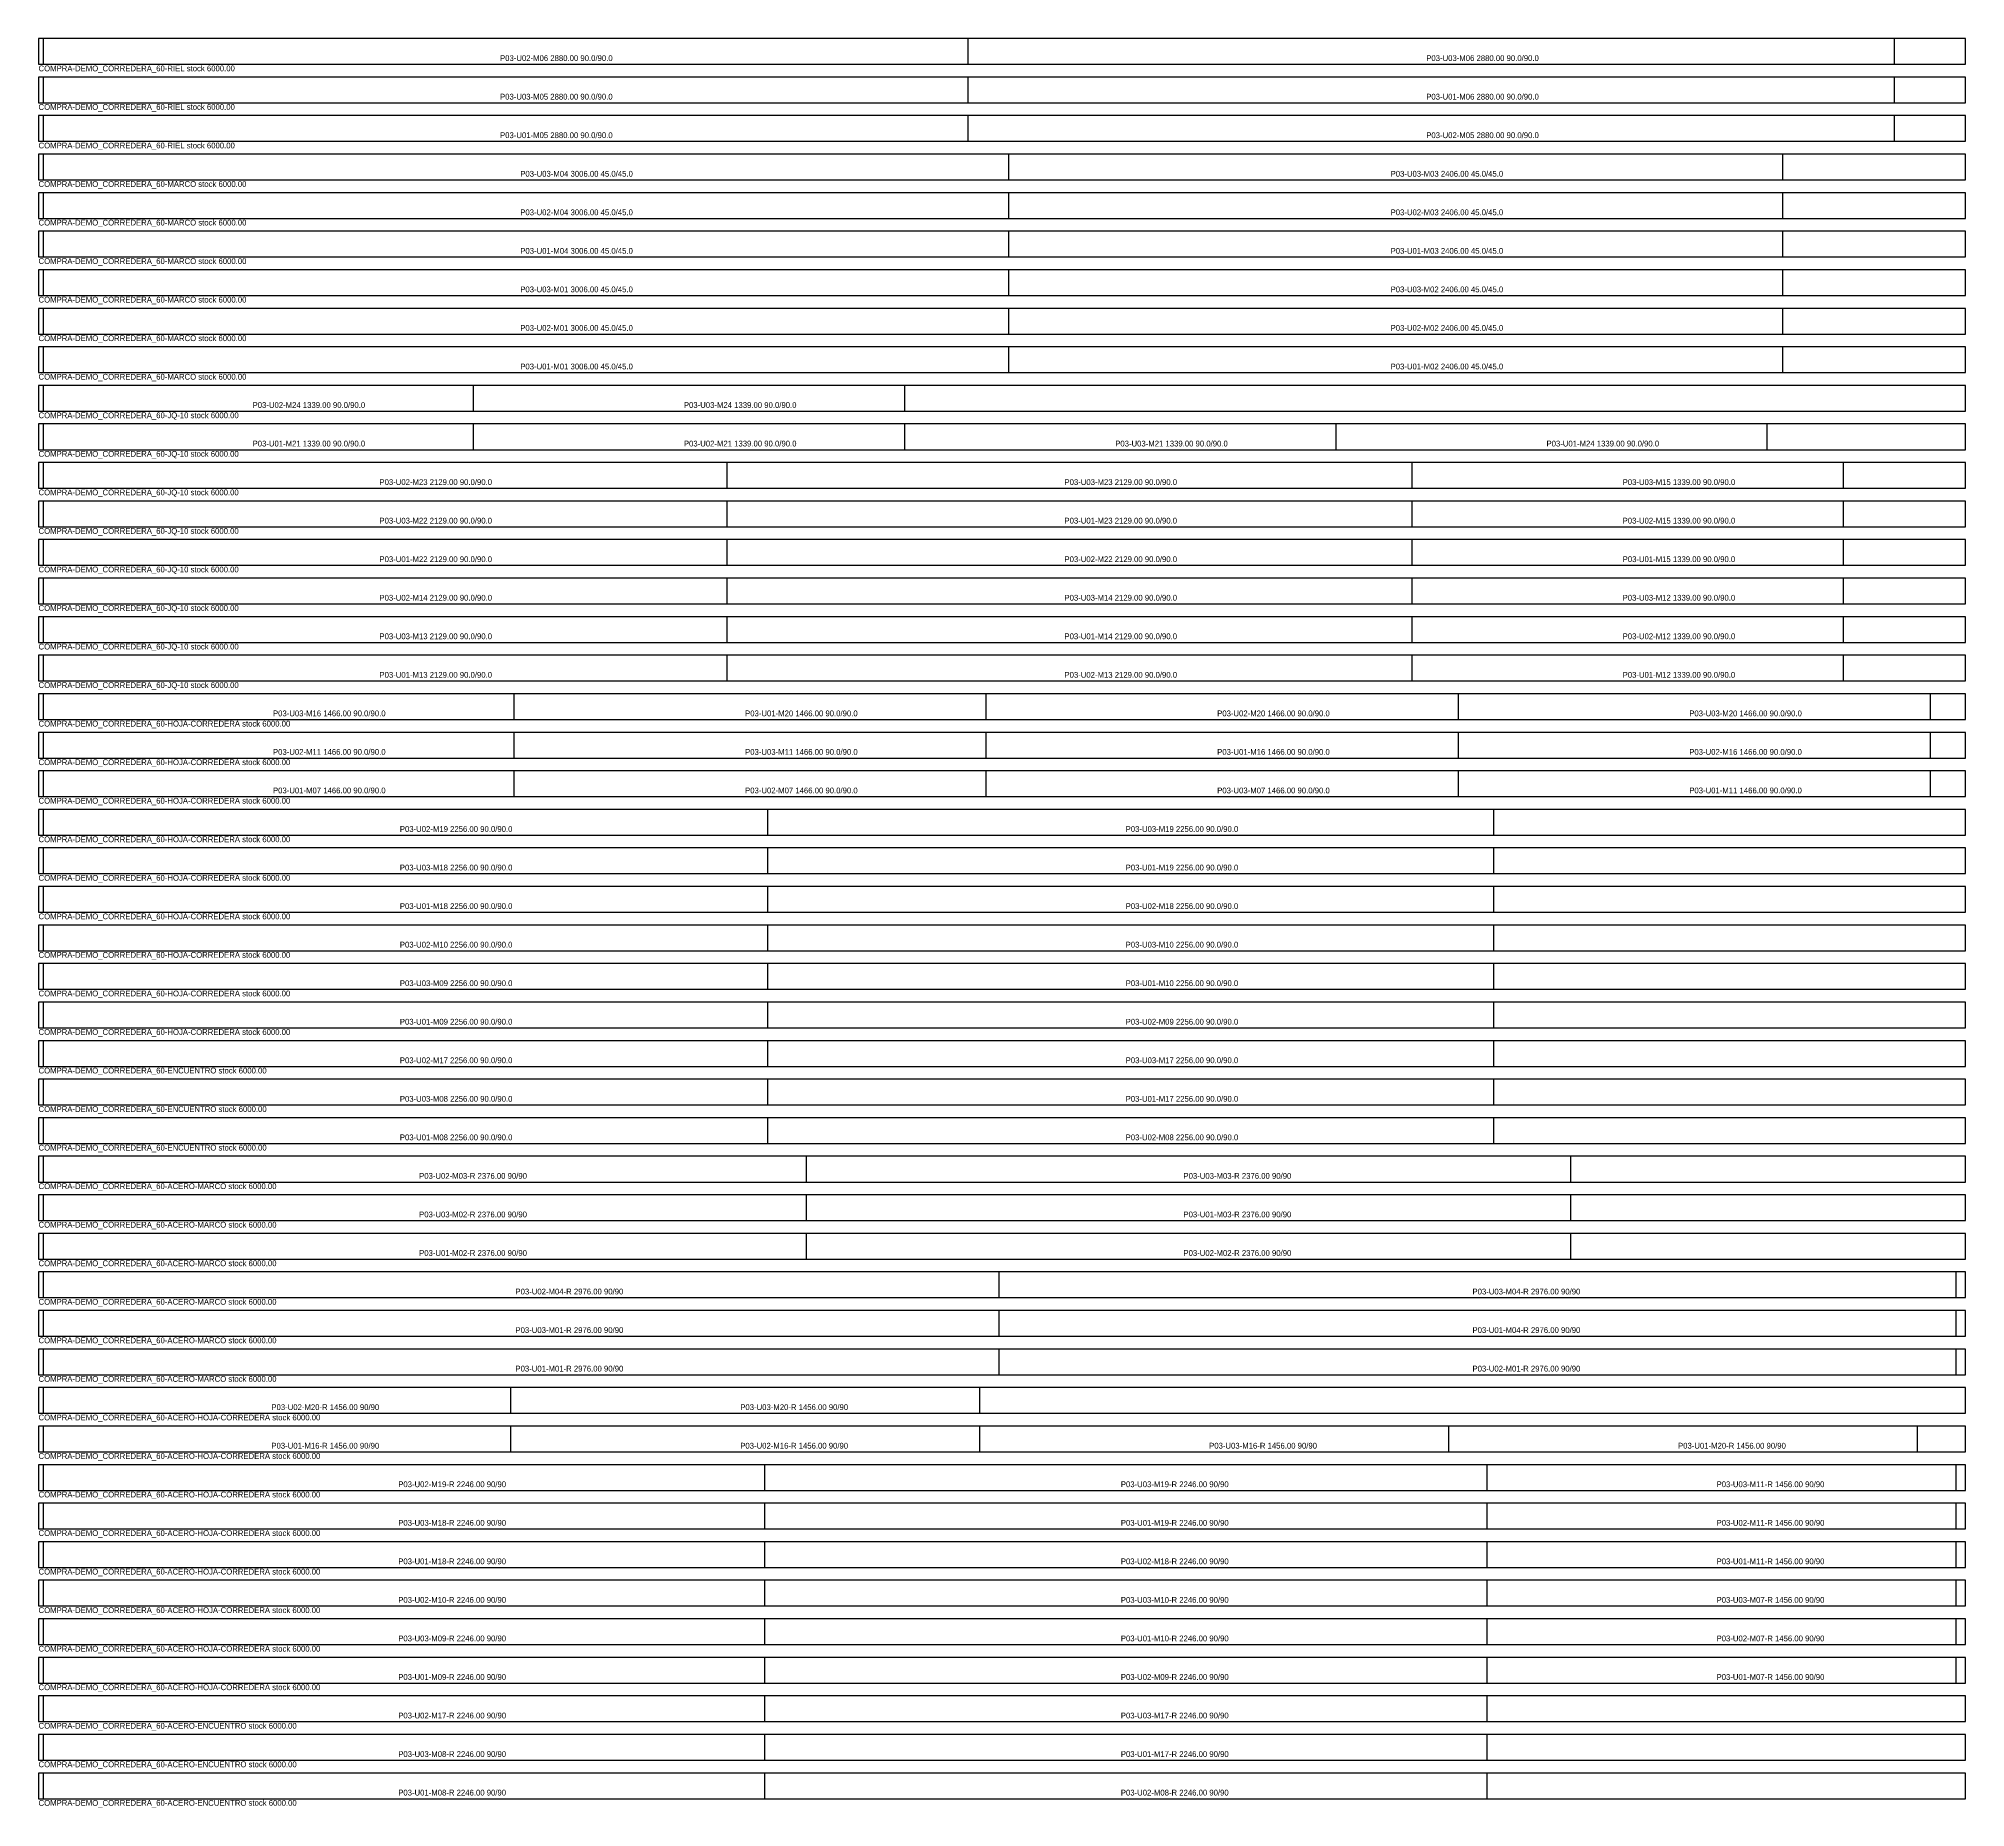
# Model space of a CAD drawing. Header units: millimetres. Extents: x 0 to 6000, y -27 to 5480.
import ezdxf

# ---------------------------------------------------------------- set-up
doc = ezdxf.new("R2010")
doc.units = ezdxf.units.MM
for name, color, linetype in [('LABEL', 3, 'CONTINUOUS'), ('MARK', 5, 'CONTINUOUS'), ('OUTLINE', 7, 'CONTINUOUS')]:
    doc.layers.add(name, color=color, linetype=linetype)

msp = doc.modelspace()

# ---------------------------------------------------------------- linework, layer by layer
at = {"layer": 'MARK'}
for p, q in [((15, 5400), (15, 5480)), ((2895, 5400), (2895, 5480)), ((5779, 5400), (5779, 5480)), ((15, 5280), (15, 5360)), ((2895, 5280), (2895, 5360)), ((5779, 5280), (5779, 5360)), ((15, 5160), (15, 5240)), ((2895, 5160), (2895, 5240)), ((5779, 5160), (5779, 5240)), ((15, 5040), (15, 5120)), ((3021, 5040), (3021, 5120)), ((5431, 5040), (5431, 5120)), ((15, 4920), (15, 5000)), ((3021, 4920), (3021, 5000)), ((5431, 4920), (5431, 5000)), ((15, 4800), (15, 4880)), ((3021, 4800), (3021, 4880)), ((5431, 4800), (5431, 4880)), ((15, 4680), (15, 4760)), ((3021, 4680), (3021, 4760)), ((5431, 4680), (5431, 4760)), ((15, 4560), (15, 4640)), ((3021, 4560), (3021, 4640)), ((5431, 4560), (5431, 4640)), ((15, 4440), (15, 4520)), ((3021, 4440), (3021, 4520)), ((5431, 4440), (5431, 4520)), ((15, 4320), (15, 4400)), ((1354, 4320), (1354, 4400)), ((2697, 4320), (2697, 4400)), ((15, 4200), (15, 4280)), ((1354, 4200), (1354, 4280)), ((2697, 4200), (2697, 4280)), ((4040, 4200), (4040, 4280)), ((5383, 4200), (5383, 4280)), ((15, 4080), (15, 4160)), ((2144, 4080), (2144, 4160)), ((4277, 4080), (4277, 4160)), ((5620, 4080), (5620, 4160)), ((15, 3960), (15, 4040)), ((2144, 3960), (2144, 4040)), ((4277, 3960), (4277, 4040)), ((5620, 3960), (5620, 4040)), ((15, 3840), (15, 3920)), ((2144, 3840), (2144, 3920)), ((4277, 3840), (4277, 3920)), ((5620, 3840), (5620, 3920)), ((15, 3720), (15, 3800)), ((2144, 3720), (2144, 3800)), ((4277, 3720), (4277, 3800)), ((5620, 3720), (5620, 3800)), ((15, 3600), (15, 3680)), ((2144, 3600), (2144, 3680)), ((4277, 3600), (4277, 3680)), ((5620, 3600), (5620, 3680)), ((15, 3480), (15, 3560)), ((2144, 3480), (2144, 3560)), ((4277, 3480), (4277, 3560)), ((5620, 3480), (5620, 3560)), ((15, 3360), (15, 3440)), ((1481, 3360), (1481, 3440)), ((2951, 3360), (2951, 3440)), ((4421, 3360), (4421, 3440)), ((5891, 3360), (5891, 3440)), ((15, 3240), (15, 3320)), ((1481, 3240), (1481, 3320)), ((2951, 3240), (2951, 3320)), ((4421, 3240), (4421, 3320)), ((5891, 3240), (5891, 3320)), ((15, 3120), (15, 3200)), ((1481, 3120), (1481, 3200)), ((2951, 3120), (2951, 3200)), ((4421, 3120), (4421, 3200)), ((5891, 3120), (5891, 3200)), ((15, 3000), (15, 3080)), ((2271, 3000), (2271, 3080)), ((4531, 3000), (4531, 3080)), ((15, 2880), (15, 2960)), ((2271, 2880), (2271, 2960)), ((4531, 2880), (4531, 2960)), ((15, 2760), (15, 2840)), ((2271, 2760), (2271, 2840)), ((4531, 2760), (4531, 2840)), ((15, 2640), (15, 2720)), ((2271, 2640), (2271, 2720)), ((4531, 2640), (4531, 2720)), ((15, 2520), (15, 2600)), ((2271, 2520), (2271, 2600)), ((4531, 2520), (4531, 2600)), ((15, 2400), (15, 2480)), ((2271, 2400), (2271, 2480)), ((4531, 2400), (4531, 2480)), ((15, 2280), (15, 2360)), ((2271, 2280), (2271, 2360)), ((4531, 2280), (4531, 2360)), ((15, 2160), (15, 2240)), ((2271, 2160), (2271, 2240)), ((4531, 2160), (4531, 2240)), ((15, 2040), (15, 2120)), ((2271, 2040), (2271, 2120)), ((4531, 2040), (4531, 2120)), ((15, 1920), (15, 2000)), ((2391, 1920), (2391, 2000)), ((4771, 1920), (4771, 2000)), ((15, 1800), (15, 1880)), ((2391, 1800), (2391, 1880)), ((4771, 1800), (4771, 1880)), ((15, 1680), (15, 1760)), ((2391, 1680), (2391, 1760)), ((4771, 1680), (4771, 1760)), ((15, 1560), (15, 1640)), ((2991, 1560), (2991, 1640)), ((5971, 1560), (5971, 1640)), ((15, 1440), (15, 1520)), ((2991, 1440), (2991, 1520)), ((5971, 1440), (5971, 1520)), ((15, 1320), (15, 1400)), ((2991, 1320), (2991, 1400)), ((5971, 1320), (5971, 1400)), ((15, 1200), (15, 1280)), ((1471, 1200), (1471, 1280)), ((2931, 1200), (2931, 1280)), ((15, 1080), (15, 1160)), ((1471, 1080), (1471, 1160)), ((2931, 1080), (2931, 1160)), ((4391, 1080), (4391, 1160)), ((5851, 1080), (5851, 1160)), ((15, 960), (15, 1040)), ((2261, 960), (2261, 1040)), ((4511, 960), (4511, 1040)), ((5971, 960), (5971, 1040)), ((15, 840), (15, 920)), ((2261, 840), (2261, 920)), ((4511, 840), (4511, 920)), ((5971, 840), (5971, 920)), ((15, 720), (15, 800)), ((2261, 720), (2261, 800)), ((4511, 720), (4511, 800)), ((5971, 720), (5971, 800)), ((15, 600), (15, 680)), ((2261, 600), (2261, 680)), ((4511, 600), (4511, 680)), ((5971, 600), (5971, 680)), ((15, 480), (15, 560)), ((2261, 480), (2261, 560)), ((4511, 480), (4511, 560)), ((5971, 480), (5971, 560)), ((15, 360), (15, 440)), ((2261, 360), (2261, 440)), ((4511, 360), (4511, 440)), ((5971, 360), (5971, 440)), ((15, 240), (15, 320)), ((2261, 240), (2261, 320)), ((4511, 240), (4511, 320)), ((15, 120), (15, 200)), ((2261, 120), (2261, 200)), ((4511, 120), (4511, 200)), ((15, 0), (15, 80)), ((2261, 0), (2261, 80)), ((4511, 0), (4511, 80))]:
    msp.add_line(p, q, dxfattribs=at)
at = {"layer": 'OUTLINE'}
for points in [[(0, 5400), (6000, 5400), (6000, 5480), (0, 5480)], [(0, 5280), (6000, 5280), (6000, 5360), (0, 5360)], [(0, 5160), (6000, 5160), (6000, 5240), (0, 5240)], [(0, 5040), (6000, 5040), (6000, 5120), (0, 5120)], [(0, 4920), (6000, 4920), (6000, 5000), (0, 5000)], [(0, 4800), (6000, 4800), (6000, 4880), (0, 4880)], [(0, 4680), (6000, 4680), (6000, 4760), (0, 4760)], [(0, 4560), (6000, 4560), (6000, 4640), (0, 4640)], [(0, 4440), (6000, 4440), (6000, 4520), (0, 4520)], [(0, 4320), (6000, 4320), (6000, 4400), (0, 4400)], [(0, 4200), (6000, 4200), (6000, 4280), (0, 4280)], [(0, 4080), (6000, 4080), (6000, 4160), (0, 4160)], [(0, 3960), (6000, 3960), (6000, 4040), (0, 4040)], [(0, 3840), (6000, 3840), (6000, 3920), (0, 3920)], [(0, 3720), (6000, 3720), (6000, 3800), (0, 3800)], [(0, 3600), (6000, 3600), (6000, 3680), (0, 3680)], [(0, 3480), (6000, 3480), (6000, 3560), (0, 3560)], [(0, 3360), (6000, 3360), (6000, 3440), (0, 3440)], [(0, 3240), (6000, 3240), (6000, 3320), (0, 3320)], [(0, 3120), (6000, 3120), (6000, 3200), (0, 3200)], [(0, 3000), (6000, 3000), (6000, 3080), (0, 3080)], [(0, 2880), (6000, 2880), (6000, 2960), (0, 2960)], [(0, 2760), (6000, 2760), (6000, 2840), (0, 2840)], [(0, 2640), (6000, 2640), (6000, 2720), (0, 2720)], [(0, 2520), (6000, 2520), (6000, 2600), (0, 2600)], [(0, 2400), (6000, 2400), (6000, 2480), (0, 2480)], [(0, 2280), (6000, 2280), (6000, 2360), (0, 2360)], [(0, 2160), (6000, 2160), (6000, 2240), (0, 2240)], [(0, 2040), (6000, 2040), (6000, 2120), (0, 2120)], [(0, 1920), (6000, 1920), (6000, 2000), (0, 2000)], [(0, 1800), (6000, 1800), (6000, 1880), (0, 1880)], [(0, 1680), (6000, 1680), (6000, 1760), (0, 1760)], [(0, 1560), (6000, 1560), (6000, 1640), (0, 1640)], [(0, 1440), (6000, 1440), (6000, 1520), (0, 1520)], [(0, 1320), (6000, 1320), (6000, 1400), (0, 1400)], [(0, 1200), (6000, 1200), (6000, 1280), (0, 1280)], [(0, 1080), (6000, 1080), (6000, 1160), (0, 1160)], [(0, 960), (6000, 960), (6000, 1040), (0, 1040)], [(0, 840), (6000, 840), (6000, 920), (0, 920)], [(0, 720), (6000, 720), (6000, 800), (0, 800)], [(0, 600), (6000, 600), (6000, 680), (0, 680)], [(0, 480), (6000, 480), (6000, 560), (0, 560)], [(0, 360), (6000, 360), (6000, 440), (0, 440)], [(0, 240), (6000, 240), (6000, 320), (0, 320)], [(0, 120), (6000, 120), (6000, 200), (0, 200)], [(0, 0), (6000, 0), (6000, 80), (0, 80)]]:
    msp.add_lwpolyline(points, close=True, dxfattribs=at)

# ---------------------------------------------------------------- texts
at = {"layer": 'LABEL'}
for s, p in [('P03-U02-M06 2880.00 90.0/90.0', (1437, 5410)), ('P03-U03-M06 2880.00 90.0/90.0', (4321, 5410)), ('COMPRA-DEMO_CORREDERA_60-RIEL stock 6000.00', (0, 5378)), ('P03-U03-M05 2880.00 90.0/90.0', (1437, 5290)), ('P03-U01-M06 2880.00 90.0/90.0', (4321, 5290)), ('COMPRA-DEMO_CORREDERA_60-RIEL stock 6000.00', (0, 5258)), ('P03-U01-M05 2880.00 90.0/90.0', (1437, 5170)), ('P03-U02-M05 2880.00 90.0/90.0', (4321, 5170)), ('COMPRA-DEMO_CORREDERA_60-RIEL stock 6000.00', (0, 5138)), ('P03-U03-M04 3006.00 45.0/45.0', (1500, 5050)), ('P03-U03-M03 2406.00 45.0/45.0', (4210, 5050)), ('COMPRA-DEMO_CORREDERA_60-MARCO stock 6000.00', (0, 5018)), ('P03-U02-M04 3006.00 45.0/45.0', (1500, 4930)), ('P03-U02-M03 2406.00 45.0/45.0', (4210, 4930)), ('COMPRA-DEMO_CORREDERA_60-MARCO stock 6000.00', (0, 4898)), ('P03-U01-M04 3006.00 45.0/45.0', (1500, 4810)), ('P03-U01-M03 2406.00 45.0/45.0', (4210, 4810)), ('COMPRA-DEMO_CORREDERA_60-MARCO stock 6000.00', (0, 4778)), ('P03-U03-M01 3006.00 45.0/45.0', (1500, 4690)), ('P03-U03-M02 2406.00 45.0/45.0', (4210, 4690)), ('COMPRA-DEMO_CORREDERA_60-MARCO stock 6000.00', (0, 4658)), ('P03-U02-M01 3006.00 45.0/45.0', (1500, 4570)), ('P03-U02-M02 2406.00 45.0/45.0', (4210, 4570)), ('COMPRA-DEMO_CORREDERA_60-MARCO stock 6000.00', (0, 4538)), ('P03-U01-M01 3006.00 45.0/45.0', (1500, 4450)), ('P03-U01-M02 2406.00 45.0/45.0', (4210, 4450)), ('COMPRA-DEMO_CORREDERA_60-MARCO stock 6000.00', (0, 4418)), ('P03-U02-M24 1339.00 90.0/90.0', (666.5, 4330)), ('P03-U03-M24 1339.00 90.0/90.0', (2009.5, 4330)), ('COMPRA-DEMO_CORREDERA_60-JQ-10 stock 6000.00', (0, 4298)), ('P03-U01-M21 1339.00 90.0/90.0', (666.5, 4210)), ('P03-U02-M21 1339.00 90.0/90.0', (2009.5, 4210)), ('P03-U03-M21 1339.00 90.0/90.0', (3352.5, 4210)), ('P03-U01-M24 1339.00 90.0/90.0', (4695.5, 4210)), ('COMPRA-DEMO_CORREDERA_60-JQ-10 stock 6000.00', (0, 4178)), ('P03-U02-M23 2129.00 90.0/90.0', (1061.5, 4090)), ('P03-U03-M23 2129.00 90.0/90.0', (3194.5, 4090)), ('P03-U03-M15 1339.00 90.0/90.0', (4932.5, 4090)), ('COMPRA-DEMO_CORREDERA_60-JQ-10 stock 6000.00', (0, 4058)), ('P03-U03-M22 2129.00 90.0/90.0', (1061.5, 3970)), ('P03-U01-M23 2129.00 90.0/90.0', (3194.5, 3970)), ('P03-U02-M15 1339.00 90.0/90.0', (4932.5, 3970)), ('COMPRA-DEMO_CORREDERA_60-JQ-10 stock 6000.00', (0, 3938)), ('P03-U01-M22 2129.00 90.0/90.0', (1061.5, 3850)), ('P03-U02-M22 2129.00 90.0/90.0', (3194.5, 3850)), ('P03-U01-M15 1339.00 90.0/90.0', (4932.5, 3850)), ('COMPRA-DEMO_CORREDERA_60-JQ-10 stock 6000.00', (0, 3818)), ('P03-U02-M14 2129.00 90.0/90.0', (1061.5, 3730)), ('P03-U03-M14 2129.00 90.0/90.0', (3194.5, 3730)), ('P03-U03-M12 1339.00 90.0/90.0', (4932.5, 3730)), ('COMPRA-DEMO_CORREDERA_60-JQ-10 stock 6000.00', (0, 3698)), ('P03-U03-M13 2129.00 90.0/90.0', (1061.5, 3610)), ('P03-U01-M14 2129.00 90.0/90.0', (3194.5, 3610)), ('P03-U02-M12 1339.00 90.0/90.0', (4932.5, 3610)), ('COMPRA-DEMO_CORREDERA_60-JQ-10 stock 6000.00', (0, 3578)), ('P03-U01-M13 2129.00 90.0/90.0', (1061.5, 3490)), ('P03-U02-M13 2129.00 90.0/90.0', (3194.5, 3490)), ('P03-U01-M12 1339.00 90.0/90.0', (4932.5, 3490)), ('COMPRA-DEMO_CORREDERA_60-JQ-10 stock 6000.00', (0, 3458)), ('P03-U03-M16 1466.00 90.0/90.0', (730, 3370)), ('P03-U01-M20 1466.00 90.0/90.0', (2200, 3370)), ('P03-U02-M20 1466.00 90.0/90.0', (3670, 3370)), ('P03-U03-M20 1466.00 90.0/90.0', (5140, 3370)), ('COMPRA-DEMO_CORREDERA_60-HOJA-CORREDERA stock 6000.00', (0, 3338)), ('P03-U02-M11 1466.00 90.0/90.0', (730, 3250)), ('P03-U03-M11 1466.00 90.0/90.0', (2200, 3250)), ('P03-U01-M16 1466.00 90.0/90.0', (3670, 3250)), ('P03-U02-M16 1466.00 90.0/90.0', (5140, 3250)), ('COMPRA-DEMO_CORREDERA_60-HOJA-CORREDERA stock 6000.00', (0, 3218)), ('P03-U01-M07 1466.00 90.0/90.0', (730, 3130)), ('P03-U02-M07 1466.00 90.0/90.0', (2200, 3130)), ('P03-U03-M07 1466.00 90.0/90.0', (3670, 3130)), ('P03-U01-M11 1466.00 90.0/90.0', (5140, 3130)), ('COMPRA-DEMO_CORREDERA_60-HOJA-CORREDERA stock 6000.00', (0, 3098)), ('P03-U02-M19 2256.00 90.0/90.0', (1125, 3010)), ('P03-U03-M19 2256.00 90.0/90.0', (3385, 3010)), ('COMPRA-DEMO_CORREDERA_60-HOJA-CORREDERA stock 6000.00', (0, 2978)), ('P03-U03-M18 2256.00 90.0/90.0', (1125, 2890)), ('P03-U01-M19 2256.00 90.0/90.0', (3385, 2890)), ('COMPRA-DEMO_CORREDERA_60-HOJA-CORREDERA stock 6000.00', (0, 2858)), ('P03-U01-M18 2256.00 90.0/90.0', (1125, 2770)), ('P03-U02-M18 2256.00 90.0/90.0', (3385, 2770)), ('COMPRA-DEMO_CORREDERA_60-HOJA-CORREDERA stock 6000.00', (0, 2738)), ('P03-U02-M10 2256.00 90.0/90.0', (1125, 2650)), ('P03-U03-M10 2256.00 90.0/90.0', (3385, 2650)), ('COMPRA-DEMO_CORREDERA_60-HOJA-CORREDERA stock 6000.00', (0, 2618)), ('P03-U03-M09 2256.00 90.0/90.0', (1125, 2530)), ('P03-U01-M10 2256.00 90.0/90.0', (3385, 2530)), ('COMPRA-DEMO_CORREDERA_60-HOJA-CORREDERA stock 6000.00', (0, 2498)), ('P03-U01-M09 2256.00 90.0/90.0', (1125, 2410)), ('P03-U02-M09 2256.00 90.0/90.0', (3385, 2410)), ('COMPRA-DEMO_CORREDERA_60-HOJA-CORREDERA stock 6000.00', (0, 2378)), ('P03-U02-M17 2256.00 90.0/90.0', (1125, 2290)), ('P03-U03-M17 2256.00 90.0/90.0', (3385, 2290)), ('COMPRA-DEMO_CORREDERA_60-ENCUENTRO stock 6000.00', (0, 2258)), ('P03-U03-M08 2256.00 90.0/90.0', (1125, 2170)), ('P03-U01-M17 2256.00 90.0/90.0', (3385, 2170)), ('COMPRA-DEMO_CORREDERA_60-ENCUENTRO stock 6000.00', (0, 2138)), ('P03-U01-M08 2256.00 90.0/90.0', (1125, 2050)), ('P03-U02-M08 2256.00 90.0/90.0', (3385, 2050)), ('COMPRA-DEMO_CORREDERA_60-ENCUENTRO stock 6000.00', (0, 2018)), ('P03-U02-M03-R 2376.00 90/90', (1185, 1930)), ('P03-U03-M03-R 2376.00 90/90', (3565, 1930)), ('COMPRA-DEMO_CORREDERA_60-ACERO-MARCO stock 6000.00', (0, 1898)), ('P03-U03-M02-R 2376.00 90/90', (1185, 1810)), ('P03-U01-M03-R 2376.00 90/90', (3565, 1810)), ('COMPRA-DEMO_CORREDERA_60-ACERO-MARCO stock 6000.00', (0, 1778)), ('P03-U01-M02-R 2376.00 90/90', (1185, 1690)), ('P03-U02-M02-R 2376.00 90/90', (3565, 1690)), ('COMPRA-DEMO_CORREDERA_60-ACERO-MARCO stock 6000.00', (0, 1658)), ('P03-U02-M04-R 2976.00 90/90', (1485, 1570)), ('P03-U03-M04-R 2976.00 90/90', (4465, 1570)), ('COMPRA-DEMO_CORREDERA_60-ACERO-MARCO stock 6000.00', (0, 1538)), ('P03-U03-M01-R 2976.00 90/90', (1485, 1450)), ('P03-U01-M04-R 2976.00 90/90', (4465, 1450)), ('COMPRA-DEMO_CORREDERA_60-ACERO-MARCO stock 6000.00', (0, 1418)), ('P03-U01-M01-R 2976.00 90/90', (1485, 1330)), ('P03-U02-M01-R 2976.00 90/90', (4465, 1330)), ('COMPRA-DEMO_CORREDERA_60-ACERO-MARCO stock 6000.00', (0, 1298)), ('P03-U02-M20-R 1456.00 90/90', (725, 1210)), ('P03-U03-M20-R 1456.00 90/90', (2185, 1210)), ('COMPRA-DEMO_CORREDERA_60-ACERO-HOJA-CORREDERA stock 6000.00', (0, 1178)), ('P03-U01-M16-R 1456.00 90/90', (725, 1090)), ('P03-U02-M16-R 1456.00 90/90', (2185, 1090)), ('P03-U03-M16-R 1456.00 90/90', (3645, 1090)), ('P03-U01-M20-R 1456.00 90/90', (5105, 1090)), ('COMPRA-DEMO_CORREDERA_60-ACERO-HOJA-CORREDERA stock 6000.00', (0, 1058)), ('P03-U02-M19-R 2246.00 90/90', (1120, 970)), ('P03-U03-M19-R 2246.00 90/90', (3370, 970)), ('P03-U03-M11-R 1456.00 90/90', (5225, 970)), ('COMPRA-DEMO_CORREDERA_60-ACERO-HOJA-CORREDERA stock 6000.00', (0, 938)), ('P03-U03-M18-R 2246.00 90/90', (1120, 850)), ('P03-U01-M19-R 2246.00 90/90', (3370, 850)), ('P03-U02-M11-R 1456.00 90/90', (5225, 850)), ('COMPRA-DEMO_CORREDERA_60-ACERO-HOJA-CORREDERA stock 6000.00', (0, 818)), ('P03-U01-M18-R 2246.00 90/90', (1120, 730)), ('P03-U02-M18-R 2246.00 90/90', (3370, 730)), ('P03-U01-M11-R 1456.00 90/90', (5225, 730)), ('COMPRA-DEMO_CORREDERA_60-ACERO-HOJA-CORREDERA stock 6000.00', (0, 698)), ('P03-U02-M10-R 2246.00 90/90', (1120, 610)), ('P03-U03-M10-R 2246.00 90/90', (3370, 610)), ('P03-U03-M07-R 1456.00 90/90', (5225, 610)), ('COMPRA-DEMO_CORREDERA_60-ACERO-HOJA-CORREDERA stock 6000.00', (0, 578)), ('P03-U03-M09-R 2246.00 90/90', (1120, 490)), ('P03-U01-M10-R 2246.00 90/90', (3370, 490)), ('P03-U02-M07-R 1456.00 90/90', (5225, 490)), ('COMPRA-DEMO_CORREDERA_60-ACERO-HOJA-CORREDERA stock 6000.00', (0, 458)), ('P03-U01-M09-R 2246.00 90/90', (1120, 370)), ('P03-U02-M09-R 2246.00 90/90', (3370, 370)), ('P03-U01-M07-R 1456.00 90/90', (5225, 370)), ('COMPRA-DEMO_CORREDERA_60-ACERO-HOJA-CORREDERA stock 6000.00', (0, 338)), ('P03-U02-M17-R 2246.00 90/90', (1120, 250)), ('P03-U03-M17-R 2246.00 90/90', (3370, 250)), ('COMPRA-DEMO_CORREDERA_60-ACERO-ENCUENTRO stock 6000.00', (0, 218)), ('P03-U03-M08-R 2246.00 90/90', (1120, 130)), ('P03-U01-M17-R 2246.00 90/90', (3370, 130)), ('COMPRA-DEMO_CORREDERA_60-ACERO-ENCUENTRO stock 6000.00', (0, 98)), ('P03-U01-M08-R 2246.00 90/90', (1120, 10)), ('P03-U02-M08-R 2246.00 90/90', (3370, 10)), ('COMPRA-DEMO_CORREDERA_60-ACERO-ENCUENTRO stock 6000.00', (0, -22))]:
    msp.add_text(s, height=18, dxfattribs=at).set_placement(p)

doc.saveas('drawing.dxf')
